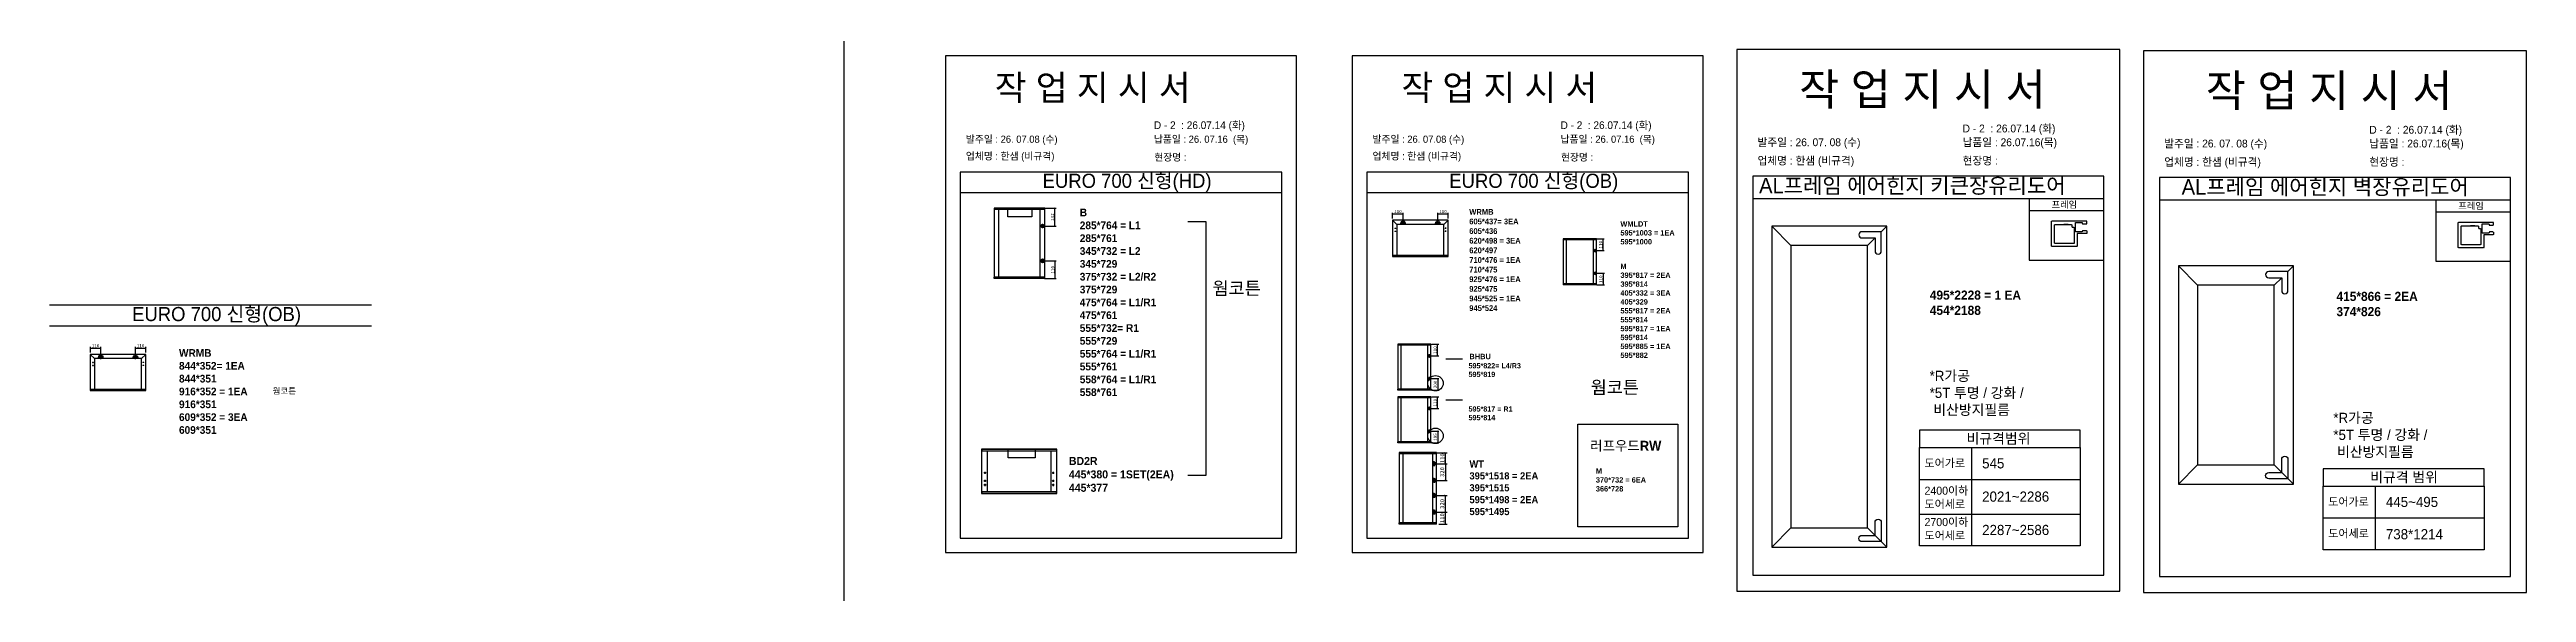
# Model space of a CAD drawing. Header units: millimetres. Extents: x -44117 to 256353, y -2095463 to 65325.
# Drawn here: x 104107 to 123414, y -1101140 to -1096910 of the extents above; entities that cross this region are included whole.
import ezdxf

# ---------------------------------------------------------------- set-up
doc = ezdxf.new("R2010")
doc.units = ezdxf.units.MM
doc.header["$LTSCALE"] = 10
doc.layers.add('Layer1', color=7, linetype='Continuous', lineweight=70)
doc.layers.add('PDF_Geomertry', color=7, linetype='Continuous')
doc.layers.add('PDF_Text', color=7, linetype='Continuous')
doc.styles.add('MtX_Gulim', font='')
doc.styles.add('PDF Arial', font='')
doc.styles.get('MtX_Gulim').set_extended_font_data('Gulim', bold=True)
doc.styles.get('PDF Arial').set_extended_font_data('Arial')
doc.dimstyles.new('ISO-25', dxfattribs={"dimtxt": 2.5, "dimasz": 2.5, "dimexe": 1, "dimexo": 1, "dimtad": 1, "dimtxsty": 'Standard', "dimblk": 'ARCHTICK', "dimcen": 2.5, "dimadec": 0, "dimazin": 0, "dimtfac": 1, "dimtmove": 0, "dimatfit": 3, "dimfxl": 0, "dimarcsym": 0})

msp = doc.modelspace()

# ---------------------------------------------------------------- texts
at = {"linetype": 'Continuous', "style": 'MtX_Gulim'}
for s, height, p in [('프레임', 51.271748, (119713.0235, -1098143.48569)), ('프레임', 51.271748, (122883.0235, -1098153.48569)), ('BHBU', 42.094774, (115173.82165, -1099322.55316))]:
    msp.add_text(s, height=height, dxfattribs=at).set_placement(p)
at = {"attachment_point": 1}
for s, width, gutter_width, heights, insert, char_height in [('{\\fGulim|b0|i0|c129|p50;작 업 지 시 서}', 4666.4485321, 17.63682, [-219.88959], (111474.70805, -1097108.24229), 197.5323919), ('{\\fGulim|b0|i0|c129|p50;작 업 지 시 서}', 4666.4485321, 17.63682, [-219.88959], (114644.70805, -1097108.24229), 197.5323919), ('{\\fGulim|b0|i0|c129|p50;작 업 지 시 서}', 5874.4321472, 22.20239, [-276.81147], (117744.55667, -1097094.78239), 248.6667591), ('{\\fGulim|b0|i0|c129|p50;작 업 지 시 서}', 5874.4321472, 22.20239, [-276.81147], (120914.55667, -1097104.78239), 248.6667591), ('\\pt11;{\\fGulim|b0|i0|c129|p50;발주일 : 26. 07.08 (수)}', 5387.0305146, 20.36026, [56.20102], (111248.96841, -1097580.3123), 55.8685452), ('{\\fGulim|b0|i0|c129|p50;납품일 : 26. 07.16  (목)}', 5387.0305146, 20.36026, [57.15569], (112714.87105, -1097580.3123), 55.8685452), ('\\pt11;{\\fGulim|b0|i0|c129|p50;발주일 : 26. 07.08 (수)}', 5387.0305146, 20.36026, [56.20102], (114418.96841, -1097580.3123), 55.8685452), ('{\\fGulim|b0|i0|c129|p50;납품일 : 26. 07.16  (목)}', 5387.0305146, 20.36026, [57.15569], (115884.87105, -1097580.3123), 55.8685452), ('\\pt11;{\\fGulim|b0|i0|c129|p50;발주일 : 26. 07. 08 (수)}', 5874.4321472, 22.20239, [61.28591], (117420.51817, -1097601.75462), 60.923356), ('{\\fGulim|b0|i0|c129|p50;\\C1;D - 2  : 26.07.14 (화)}', 5874.4321472, 22.20239, [62.32696], (119019.05109, -1097494.35612), 60.923356), ('{\\fGulim|b0|i0|c129|p50;납품일 : 26.07.16(목)}', 5874.4321472, 22.20239, [62.32696], (119019.05109, -1097601.75462), 60.923356), ('\\pt11;{\\fGulim|b0|i0|c129|p50;발주일 : 26. 07. 08 (수)}', 5874.4321472, 22.20239, [61.28591], (120590.51817, -1097611.75462), 60.923356), ('{\\fGulim|b0|i0|c129|p50;\\C1;D - 2  : 26.07.14 (화)}', 5874.4321472, 22.20239, [62.32696], (122189.05109, -1097504.35612), 60.923356), ('{\\fGulim|b0|i0|c129|p50;납품일 : 26.07.16(목)}', 5874.4321472, 22.20239, [62.32696], (122189.05109, -1097611.75462), 60.923356), ('{\\fGulim|b0|i0|c129|p50;업체명 : 한샘 (비규격)}', 5387.0305146, 20.36026, [58.82126], (111248.96841, -1097711.68674), 55.8685452), ('{\\fGulim|b0|i0|c129|p50;현장명 :  }', 5350.1178156, 20.22075, [61.9135], (112718.76908, -1097721.05615), 55.485726), ('{\\fGulim|b0|i0|c129|p50;업체명 : 한샘 (비규격)}', 5387.0305146, 20.36026, [58.82126], (114418.96841, -1097711.68674), 55.8685452), ('{\\fGulim|b0|i0|c129|p50;현장명 :  }', 5350.1178156, 20.22075, [61.9135], (115888.76908, -1097721.05615), 55.485726), ('{\\fGulim|b0|i0|c129|p50;업체명 : 한샘 (비규격)}', 5874.4321472, 22.20239, [64.14322], (117420.51817, -1097745.01541), 60.923356), ('{\\fGulim|b0|i0|c129|p50;현장명 : }', 5874.4321472, 22.20239, [-67.98106], (119019.05109, -1097745.01541), 60.923356), ('{\\fGulim|b0|i0|c129|p50;업체명 : 한샘 (비규격)}', 5874.4321472, 22.20239, [64.14322], (120590.51817, -1097755.01541), 60.923356), ('{\\fGulim|b0|i0|c129|p50;현장명 : }', 5874.4321472, 22.20239, [-67.98106], (122189.05109, -1097755.01541), 60.923356), ('{\\fGulim|b0|i0|c129|p50;EURO 700 신형(HD)}', 2601.342149, 9.83176, [-138.56106], (111847.48273, -1097877.21935), 110.1157193), ('{\\fGulim|b0|i0|c129|p50;EURO 700 신형(OB)}', 2601.342149, 9.83176, [-138.56106], (115017.48273, -1097877.21935), 110.1157193), ('{\\fGulim|b0|i0|c129|p50;AL프레임 에어힌지 키큰장유리도어}', 2836.7034314, 10.72131, [-134.14911], (117432.41449, -1097909.6801), 120.0786444), ('{\\fGulim|b0|i0|c129|p50;AL프레임 에어힌지 벽장유리도어}', 2836.7034314, 10.72131, [-134.14911], (120726.30758, -1097919.6801), 120.0786444), ('{\\f굴림|b1|i0|c129|p50;B\\P285*764 = L1\\P\\C1;285*761\\P\\C0;345*732 = L2\\P\\C1;345*729\\P\\C0;375*732 = L2/R2\\P\\C1;375*729\\P\\C0;475*764 = L1/R1\\P\\C1;475*761\\P\\C0;555*732= R1\\P\\C1;555*729\\P\\C0;555*764 = L1/R1\\P\\C1;555*761\\P\\C0;558*764 = L1/R1\\P\\C1;558*761}', 14956.403488, 192.3526, [-1485.15873], (112137.25981, -1098149.50139), 60), ('{\\f굴림|b1|i0|c129|p50;WRMB\\P605*437= 3EA\\P\\C1;605*436\\P\\C256;620*498 = 3EA\\P\\C1;620*497\\P\\C256;710*476 = 1EA\\P\\C1;710*475\\P\\C256;925*476 = 1EA\\P\\C1;925*475\\P\\C256;945*525 = 1EA\\P\\C1;945*524}', 14674.544536, 188.72764, [-797.44048], (115173.13228, -1098151.90065), 45), ('{\\f굴림|b1|i0|c129|p50;WMLDT\\P595*1003 = 1EA\\P\\C1;595*1000}', 12575.7294449, 161.73502, [1981.23901], (116351.41514, -1098247.81336), 41.5890059), ('{\\f굴림|b1|i0|c129|p50;M\\P395*817 = 2EA\\P\\C1;395*814\\P\\C256;405*332 = 3EA\\P\\C1;405*329\\P\\C256;555*817 = 2EA\\P\\C1;555*814\\P\\C256;595*817 = 1EA\\P\\C1;595*814\\P\\C256;595*885 = 1EA\\P\\C1;595*882}', 12575.7294449, 161.73502, [1981.23901], (116351.41514, -1098577.81336), 41.5890059), ('{\\f굴림|b1|i0|c129|p50;웜코튼}', 14325.1668253, 184.23434, [-107.93651], (113171.82198, -1098719.96059), 100), ('{\\f굴림|b1|i0|c129|p50;495*2228 = 1 EA\\P\\C1;454*2188}', 21510.0890558, 276.6388, [-191.85936], (118762.83146, -1098787.47878), 71.1356923), ('{\\fGulim|b0|i0|c129|p50;EURO 700 신형(OB)}', 2601.342149, 9.83176, [-138.56106], (104750, -1098915.74187), 110.1157193), ('{\\f굴림|b1|i0|c129|p50;415*866 = 2EA\\P\\C1;374*826}', 21510.0890558, 276.6388, [-191.85936], (121932.83146, -1098797.47878), 71.1356923), ('{\\f굴림|b1|i0|c129|p50;WRMB\\P844*352= 1EA\\P\\C1;844*351\\P\\C256;916*352 = 1EA\\P\\C1;916*351\\P\\C256;609*352 = 3EA\\P\\C1;609*351}', 14674.544536, 188.72764, [-662.61905], (105115.81458, -1099244.00587), 60), ('{\\f굴림|b1|i0|c129|p50;595*822= L4/R3\\P\\C1;595*819\\P\\C256;\\P\\P\\P595*817 = R1\\P\\C1;595*814}', 12227.03771, 157.25054, [510.01558], (115167.4604, -1099353.2573), 40.4358527), ('{\\f굴림|b1|i0|c129|p50;웜코튼}', 14325.1668253, 184.23434, [-51.13443], (105845.18622, -1099545.39024), 47.3745439), ('{\\f굴림|b1|i0|c129|p50;\\C5;웜코튼}', 14325.1668253, 184.23434, [-107.93651], (116120, -1099492.06349), 100), ('{\\fGulim|b0|i0|c129|p50;*R가공\\P*5T 투명 / 강화 /\\P 비산방지필름}', 1875.2995193, 7.08769, [-364.28377], (118761.55958, -1099412.44613), 79.3820819), ('{\\fGulim|b0|i0|c129|p50;*R가공\\P*5T 투명 / 강화 /\\P 비산방지필름}', 1875.2995193, 7.08769, [-364.28377], (121908.62809, -1099739.92218), 79.3820819), ('{\\fGulim|b0|i0|c129|p50;비규격범위}', 1875.2995193, 7.08769, [-88.47244], (119049.47446, -1099900.68914), 79.3820819), ('{\\f굴림|b1|i0|c129|p50;BD2R\\P445*380 = 1SET(2EA)\\P\\C1;445*377}', 18932.6295275, 243.49039, [-280.26241], (112052.52342, -1100084.29128), 62.6118146), ('{\\f굴림|b1|i0|c129|p50;WT\\P395*1518 = 2EA\\P\\C1;395*1515\\P\\C256;595*1498 = 2EA\\P\\C1;595*1495}', 16827.0859125, 216.41123, [-428.84757], (115174.82913, -1100110.90565), 55.648603), ('{\\f굴림|b1|i0|c129|p50;러프우드RW}', 11032.4421697, 141.88698, [-85.57156], (116115.85246, -1099958.48486), 77.0144062), ('{\\fGulim|b0|i0|c129|p50;도어가로}', 1485.9640615, 5.61619, [-70.02071], (118722.12853, -1100100.96707), 62.9013764), ('{\\fGulim|b0|i0|c129|p50;545}', 1875.2995193, 7.08769, [-81.49612], (119171.06875, -1100094.15419), 79.3820819), ('{\\f굴림|b1|i0|c129|p50;M\\P370*732 = 6EA\\P\\C1;366*728', 12575.7294449, 161.73502, [1981.23901], (116160, -1100173.11543), 41.5890059), ('{\\fGulim|b0|i0|c129|p50;2400이하\\P도어세로}', 1485.9640615, 5.61619, [-177.70407], (118722.12853, -1100315.57193), 62.9013764), ('{\\fGulim|b0|i0|c129|p50;비규격 범위}', 1875.2995193, 7.08769, [-88.47244], (122196.54298, -1100201.54753), 79.3820819), ('{\\fGulim|b0|i0|c129|p50;2021~2286}', 1875.2995193, 7.08769, [-81.60182], (119171.06875, -1100353.55535), 79.3820819), ('{\\fGulim|b0|i0|c129|p50;도어가로}', 1485.9640615, 5.61619, [-70.02071], (121869.19705, -1100401.82546), 62.9013764), ('{\\fGulim|b0|i0|c129|p50;445~495}', 1875.2995193, 7.08769, [-81.49612], (122318.13727, -1100395.01258), 79.3820819), ('{\\fGulim|b0|i0|c129|p50;2700이하\\P도어세로}', 1485.9640615, 5.61619, [-177.70407], (118722.12853, -1100559.97041), 62.9013764), ('{\\fGulim|b0|i0|c129|p50;2287~2586}', 1875.2995193, 7.08769, [-81.49612], (119171.06875, -1100613.44047), 79.3820819), ('{\\fGulim|b0|i0|c129|p50;도어세로}', 1485.9640615, 5.61619, [-70.02071], (121869.19705, -1100648.64373), 62.9013764), ('{\\fGulim|b0|i0|c129|p50;738*1214}', 1875.2995193, 7.08769, [-81.60182], (122318.13727, -1100646.67043), 79.3820819)]:
    msp.add_mtext_dynamic_manual_height_columns(s, width=width, gutter_width=gutter_width, heights=heights, dxfattribs=dict(at, insert=insert, char_height=char_height))
at = {"color": 1, "char_height": 59.7264419, "attachment_point": 1}
for insert in [(112715.18551, -1097469.25344), (115885.18551, -1097469.25344)]:
    msp.add_mtext_dynamic_manual_height_columns('{\\fGulim|b0|i0|c129|p50;D - 2  : 26.07.14 (화)}', width=5759.0217184, gutter_width=21.7662, heights=[61.10247], dxfattribs=dict(at, insert=insert))
at = {"layer": 'PDF_Text', "char_height": 5.30496, "attachment_point": 7, "rotation": 180, "style": 'PDF Arial'}
for insert in [(119712.83622, -1098443.70706), (119916.26854, -1098443.70706), (122882.83622, -1098453.70706), (123086.26854, -1098453.70706)]:
    msp.add_mtext('X', dxfattribs=dict(at, insert=insert))

# ---------------------------------------------------------------- blocks, each defined once
blk = doc.blocks.new('_ArchTick')
at = {"color": 0, "linetype": 'ByBlock', "const_width": 0.15}
blk.add_lwpolyline([(-0.5, -0.5), (0.5, 0.5)], dxfattribs=at)
blk = doc.blocks.new('*D7511')
at = {"color": 0, "lineweight": -2}
for p, q in [((111862, -1098145), (111953, -1098145)), ((111943, -1098285), (111943, -1098145)), ((111862, -1098285), (111953, -1098285))]:
    blk.add_line(p, q, dxfattribs=at)
at = {"layer": 'Defpoints', "color": 0}
for p in [(111847, -1098145), (111943, -1098145), (111847, -1098285)]:
    blk.add_point(p, dxfattribs=at)
at = {"color": 0, "lineweight": -2, "xscale": 10, "yscale": 10, "zscale": 10}
for p, rotation in [((111943, -1098145), 90), ((111943, -1098285), 270)]:
    blk.add_blockref('_ArchTick', p, dxfattribs=dict(at, rotation=rotation))
at = {"color": 0, "insert": (111924, -1098215), "char_height": 25, "attachment_point": 5, "rotation": 90}
blk.add_mtext('142', dxfattribs=at)
blk = doc.blocks.new('*D7512')
at = {"color": 0, "lineweight": -2}
for p, q in [((111862, -1098556), (111954, -1098556)), ((111944, -1098556), (111944, -1098695)), ((111862, -1098695), (111954, -1098695))]:
    blk.add_line(p, q, dxfattribs=at)
at = {"layer": 'Defpoints', "color": 0}
for p in [(111847, -1098556), (111847, -1098695), (111944, -1098695)]:
    blk.add_point(p, dxfattribs=at)
at = {"color": 0, "lineweight": -2, "xscale": 10, "yscale": 10, "zscale": 10}
for p, rotation in [((111944, -1098556), 90), ((111944, -1098695), 270)]:
    blk.add_blockref('_ArchTick', p, dxfattribs=dict(at, rotation=rotation))
at = {"color": 0, "insert": (111926, -1098626), "char_height": 25, "attachment_point": 5, "rotation": 90}
blk.add_mtext('110', dxfattribs=at)
blk = doc.blocks.new('*D7513')
at = {"color": 0, "lineweight": -2}
for p, q in [((104425, -1099270), (104425, -1099226)), ((104425, -1099236), (104506, -1099236)), ((104506, -1099286), (104506, -1099226))]:
    blk.add_line(p, q, dxfattribs=at)
at = {"layer": 'Defpoints', "color": 0}
for p in [(104425, -1099285), (104506, -1099236), (104506, -1099301)]:
    blk.add_point(p, dxfattribs=at)
at = {"color": 0, "lineweight": -2, "xscale": 10, "yscale": 10, "zscale": 10, "rotation": 180}
blk.add_blockref('_ArchTick', (104425, -1099236), dxfattribs=at)
at = {"color": 0, "lineweight": -2, "xscale": 10, "yscale": 10, "zscale": 10}
blk.add_blockref('_ArchTick', (104506, -1099236), dxfattribs=at)
at = {"color": 0, "insert": (104465, -1099217), "char_height": 25, "attachment_point": 5}
blk.add_mtext('110', dxfattribs=at)
blk = doc.blocks.new('*D7514')
at = {"color": 0, "lineweight": -2}
for p, q in [((104776, -1099286), (104776, -1099226)), ((104776, -1099236), (104857, -1099236)), ((104857, -1099270), (104857, -1099226))]:
    blk.add_line(p, q, dxfattribs=at)
at = {"layer": 'Defpoints', "color": 0}
for p in [(104776, -1099301), (104857, -1099236), (104857, -1099285)]:
    blk.add_point(p, dxfattribs=at)
at = {"color": 0, "lineweight": -2, "xscale": 10, "yscale": 10, "zscale": 10, "rotation": 180}
blk.add_blockref('_ArchTick', (104776, -1099236), dxfattribs=at)
at = {"color": 0, "lineweight": -2, "xscale": 10, "yscale": 10, "zscale": 10}
blk.add_blockref('_ArchTick', (104857, -1099236), dxfattribs=at)
at = {"color": 0, "insert": (104816, -1099217), "char_height": 25, "attachment_point": 5}
blk.add_mtext('110', dxfattribs=at)
blk = doc.blocks.new('*D7515')
at = {"color": 0, "lineweight": -2}
for p, q in [((114923, -1100051), (115001, -1100051)), ((114923, -1100137), (115001, -1100137)), ((114988, -1100137), (114988, -1100051))]:
    blk.add_line(p, q, dxfattribs=at)
at = {"layer": 'Defpoints', "color": 0}
for p in [(114903, -1100051), (114903, -1100137), (114988, -1100051)]:
    blk.add_point(p, dxfattribs=at)
at = {"color": 0, "lineweight": -2, "xscale": 13, "yscale": 13, "zscale": 13}
for p, rotation in [((114988, -1100051), 90), ((114988, -1100137), 270)]:
    blk.add_blockref('_ArchTick', p, dxfattribs=dict(at, rotation=rotation))
at = {"color": 0, "insert": (114964, -1100094), "char_height": 32.5, "attachment_point": 5, "rotation": 90}
blk.add_mtext('110', dxfattribs=at)
blk = doc.blocks.new('*D7516')
at = {"color": 0, "lineweight": -2}
for p, q in [((114923, -1100514), (115000, -1100514)), ((114987, -1100608), (114987, -1100514)), ((114937, -1100608), (115000, -1100608))]:
    blk.add_line(p, q, dxfattribs=at)
at = {"layer": 'Defpoints', "color": 0}
for p in [(114903, -1100514), (114987, -1100514), (114918, -1100608)]:
    blk.add_point(p, dxfattribs=at)
at = {"color": 0, "lineweight": -2, "xscale": 13, "yscale": 13, "zscale": 13}
for p, rotation in [((114987, -1100514), 90), ((114987, -1100608), 270)]:
    blk.add_blockref('_ArchTick', p, dxfattribs=dict(at, rotation=rotation))
at = {"color": 0, "insert": (114962, -1100561), "char_height": 32.5, "attachment_point": 5, "rotation": 90}
blk.add_mtext('110', dxfattribs=at)
blk = doc.blocks.new('*D7517')
at = {"color": 0, "lineweight": -2}
for p, q in [((114923, -1100385), (115000, -1100385)), ((114923, -1100514), (115000, -1100514)), ((114987, -1100514), (114987, -1100385))]:
    blk.add_line(p, q, dxfattribs=at)
at = {"layer": 'Defpoints', "color": 0}
for p in [(114903, -1100385), (114903, -1100514), (114987, -1100385)]:
    blk.add_point(p, dxfattribs=at)
at = {"color": 0, "lineweight": -2, "xscale": 13, "yscale": 13, "zscale": 13}
for p, rotation in [((114987, -1100385), 90), ((114987, -1100514), 270)]:
    blk.add_blockref('_ArchTick', p, dxfattribs=dict(at, rotation=rotation))
at = {"color": 0, "insert": (114962, -1100450), "char_height": 32.5, "attachment_point": 5, "rotation": 90}
blk.add_mtext('320', dxfattribs=at)
blk = doc.blocks.new('*D7518')
at = {"color": 0, "lineweight": -2}
for p, q in [((114923, -1100137), (115000, -1100137)), ((114987, -1100137), (114987, -1100267)), ((114923, -1100267), (115000, -1100267))]:
    blk.add_line(p, q, dxfattribs=at)
at = {"layer": 'Defpoints', "color": 0}
for p in [(114903, -1100137), (114903, -1100267), (114987, -1100267)]:
    blk.add_point(p, dxfattribs=at)
at = {"color": 0, "lineweight": -2, "xscale": 13, "yscale": 13, "zscale": 13}
for p, rotation in [((114987, -1100137), 90), ((114987, -1100267), 270)]:
    blk.add_blockref('_ArchTick', p, dxfattribs=dict(at, rotation=rotation))
at = {"color": 0, "insert": (114962, -1100202), "char_height": 32.5, "attachment_point": 5, "rotation": 90}
blk.add_mtext('320', dxfattribs=at)
blk = doc.blocks.new('*D7519')
at = {"color": 0, "lineweight": -2}
for p, q in [((114576, -1098225), (114576, -1098181)), ((114576, -1098191), (114657, -1098191)), ((114657, -1098241), (114657, -1098181))]:
    blk.add_line(p, q, dxfattribs=at)
at = {"layer": 'Defpoints', "color": 0}
for p in [(114657, -1098191), (114576, -1098240), (114657, -1098256)]:
    blk.add_point(p, dxfattribs=at)
at = {"color": 0, "lineweight": -2, "xscale": 10, "yscale": 10, "zscale": 10, "rotation": 180}
blk.add_blockref('_ArchTick', (114576, -1098191), dxfattribs=at)
at = {"color": 0, "lineweight": -2, "xscale": 10, "yscale": 10, "zscale": 10}
blk.add_blockref('_ArchTick', (114657, -1098191), dxfattribs=at)
at = {"color": 0, "insert": (114617, -1098172), "char_height": 25, "attachment_point": 5}
blk.add_mtext('110', dxfattribs=at)
blk = doc.blocks.new('*D7520')
at = {"color": 0, "lineweight": -2}
for p, q in [((114928, -1098241), (114928, -1098181)), ((114928, -1098191), (115008, -1098191)), ((115008, -1098225), (115008, -1098181))]:
    blk.add_line(p, q, dxfattribs=at)
at = {"layer": 'Defpoints', "color": 0}
for p in [(115008, -1098191), (114928, -1098256), (115008, -1098240)]:
    blk.add_point(p, dxfattribs=at)
at = {"color": 0, "lineweight": -2, "xscale": 10, "yscale": 10, "zscale": 10, "rotation": 180}
blk.add_blockref('_ArchTick', (114928, -1098191), dxfattribs=at)
at = {"color": 0, "lineweight": -2, "xscale": 10, "yscale": 10, "zscale": 10}
blk.add_blockref('_ArchTick', (115008, -1098191), dxfattribs=at)
at = {"color": 0, "insert": (114968, -1098172), "char_height": 25, "attachment_point": 5}
blk.add_mtext('110', dxfattribs=at)
blk = doc.blocks.new('*D7521')
at = {"color": 0, "lineweight": -2}
for p, q in [((116168, -1098385), (116226, -1098385)), ((116216, -1098476), (116216, -1098385)), ((116168, -1098476), (116226, -1098476))]:
    blk.add_line(p, q, dxfattribs=at)
at = {"layer": 'Defpoints', "color": 0}
for p in [(116153, -1098385), (116216, -1098385), (116153, -1098476)]:
    blk.add_point(p, dxfattribs=at)
at = {"color": 0, "lineweight": -2, "xscale": 10, "yscale": 10, "zscale": 10}
for p, rotation in [((116216, -1098385), 90), ((116216, -1098476), 270)]:
    blk.add_blockref('_ArchTick', p, dxfattribs=dict(at, rotation=rotation))
at = {"color": 0, "insert": (116197, -1098431), "char_height": 25, "attachment_point": 5, "rotation": 90}
blk.add_mtext('110', dxfattribs=at)
blk = doc.blocks.new('*D7522')
at = {"color": 0, "lineweight": -2}
for p, q in [((116168, -1098653), (116227, -1098653)), ((116168, -1098744), (116227, -1098744)), ((116217, -1098653), (116217, -1098744))]:
    blk.add_line(p, q, dxfattribs=at)
at = {"layer": 'Defpoints', "color": 0}
for p in [(116153, -1098653), (116153, -1098744), (116217, -1098744)]:
    blk.add_point(p, dxfattribs=at)
at = {"color": 0, "lineweight": -2, "xscale": 10, "yscale": 10, "zscale": 10}
for p, rotation in [((116217, -1098653), 90), ((116217, -1098744), 270)]:
    blk.add_blockref('_ArchTick', p, dxfattribs=dict(at, rotation=rotation))
at = {"color": 0, "insert": (116198, -1098699), "char_height": 25, "attachment_point": 5, "rotation": 90}
blk.add_mtext('110', dxfattribs=at)
blk = doc.blocks.new('*D7523')
at = {"color": 0, "lineweight": -2}
for p, q in [((114878, -1099205), (114936, -1099205)), ((114878, -1099296), (114936, -1099296)), ((114926, -1099296), (114926, -1099205))]:
    blk.add_line(p, q, dxfattribs=at)
at = {"layer": 'Defpoints', "color": 0}
for p in [(114863, -1099205), (114863, -1099296), (114926, -1099205)]:
    blk.add_point(p, dxfattribs=at)
at = {"color": 0, "lineweight": -2, "xscale": 10, "yscale": 10, "zscale": 10}
for p, rotation in [((114926, -1099205), 90), ((114926, -1099296), 270)]:
    blk.add_blockref('_ArchTick', p, dxfattribs=dict(at, rotation=rotation))
at = {"color": 0, "insert": (114907, -1099251), "char_height": 25, "attachment_point": 5, "rotation": 90}
blk.add_mtext('110', dxfattribs=at)
blk = doc.blocks.new('*D7524')
at = {"color": 0, "lineweight": -2}
for p, q in [((114878, -1099473), (114937, -1099473)), ((114927, -1099473), (114927, -1099564)), ((114878, -1099564), (114937, -1099564))]:
    blk.add_line(p, q, dxfattribs=at)
at = {"layer": 'Defpoints', "color": 0}
for p in [(114863, -1099473), (114863, -1099564), (114927, -1099564)]:
    blk.add_point(p, dxfattribs=at)
at = {"color": 0, "lineweight": -2, "xscale": 10, "yscale": 10, "zscale": 10}
for p, rotation in [((114927, -1099473), 90), ((114927, -1099564), 270)]:
    blk.add_blockref('_ArchTick', p, dxfattribs=dict(at, rotation=rotation))
at = {"color": 0, "insert": (114908, -1099519), "char_height": 25, "attachment_point": 5, "rotation": 90}
blk.add_mtext('200', dxfattribs=at)
blk = doc.blocks.new('*D7525')
at = {"color": 0, "lineweight": -2}
for p, q in [((114878, -1099615), (114936, -1099615)), ((114878, -1099706), (114936, -1099706)), ((114926, -1099706), (114926, -1099615))]:
    blk.add_line(p, q, dxfattribs=at)
at = {"layer": 'Defpoints', "color": 0}
for p in [(114863, -1099615), (114863, -1099706), (114926, -1099615)]:
    blk.add_point(p, dxfattribs=at)
at = {"color": 0, "lineweight": -2, "xscale": 10, "yscale": 10, "zscale": 10}
for p, rotation in [((114926, -1099615), 90), ((114926, -1099706), 270)]:
    blk.add_blockref('_ArchTick', p, dxfattribs=dict(at, rotation=rotation))
at = {"color": 0, "insert": (114907, -1099661), "char_height": 25, "attachment_point": 5, "rotation": 90}
blk.add_mtext('110', dxfattribs=at)
blk = doc.blocks.new('*D7526')
at = {"color": 0, "lineweight": -2}
for p, q in [((114878, -1099883), (114937, -1099883)), ((114927, -1099883), (114927, -1099974)), ((114878, -1099974), (114937, -1099974))]:
    blk.add_line(p, q, dxfattribs=at)
at = {"layer": 'Defpoints', "color": 0}
for p in [(114863, -1099883), (114863, -1099974), (114927, -1099974)]:
    blk.add_point(p, dxfattribs=at)
at = {"color": 0, "lineweight": -2, "xscale": 10, "yscale": 10, "zscale": 10}
for p, rotation in [((114927, -1099883), 90), ((114927, -1099974), 270)]:
    blk.add_blockref('_ArchTick', p, dxfattribs=dict(at, rotation=rotation))
at = {"color": 0, "insert": (114908, -1099929), "char_height": 25, "attachment_point": 5, "rotation": 90}
blk.add_mtext('195', dxfattribs=at)

# ---------------------------------------------------------------- dimensions: what is measured, and where the dimension line sits
for base, p1, p2, text, override, picture, middle in [((111942.7906, -1098145.44985), (111847.12071, -1098284.97588), (111847.12071, -1098145.44985), '142', {"dimscale": 10, "dimasz": 1, "dimexo": 1.5, "dimtxsty": 'Standard'}, '*D7511', (111924.0406, -1098215.21286)), ((116215.5576, -1098385.462), (116153.13713, -1098476.49669), (116153.13713, -1098385.462), '110', {"dimscale": 10, "dimasz": 1, "dimexo": 1.5, "dimtxsty": 'Standard'}, '*D7521', (116196.8076, -1098430.97934)), ((111944.32077, -1098694.90921), (111847.12071, -1098556.25632), (111847.12071, -1098694.90921), '110', {"dimscale": 10, "dimasz": 1, "dimexo": 1.5, "dimtxsty": 'Standard'}, '*D7512', (111925.57077, -1098625.58276)), ((116216.55596, -1098743.96046), (116153.13713, -1098653.49545), (116153.13713, -1098743.96046), '110', {"dimscale": 10, "dimasz": 1, "dimexo": 1.5, "dimtxsty": 'Standard'}, '*D7522', (116197.80596, -1098698.72796)), ((114925.5576, -1099205.462), (114863.13713, -1099296.49669), (114863.13713, -1099205.462), '110', {"dimscale": 10, "dimasz": 1, "dimexo": 1.5, "dimtxsty": 'Standard'}, '*D7523', (114906.8076, -1099250.97934)), ((114926.55596, -1099563.96046), (114863.13713, -1099473.49545), (114863.13713, -1099563.96046), '200', {"dimscale": 10, "dimasz": 1, "dimexo": 1.5, "dimtxsty": 'Standard'}, '*D7524', (114907.80596, -1099518.72796)), ((114925.5576, -1099615.462), (114863.13713, -1099706.49669), (114863.13713, -1099615.462), '110', {"dimscale": 10, "dimasz": 1, "dimexo": 1.5, "dimtxsty": 'Standard'}, '*D7525', (114906.8076, -1099660.97934)), ((114926.55596, -1099973.96046), (114863.13713, -1099883.49545), (114863.13713, -1099973.96046), '195', {"dimscale": 10, "dimasz": 1, "dimexo": 1.5, "dimtxsty": 'Standard'}, '*D7526', (114907.80596, -1099928.72796)), ((114986.50874, -1100266.99789), (114903.38635, -1100137.46508), (114903.38635, -1100266.99789), '320', {"dimscale": 13, "dimasz": 1, "dimexo": 1.5, "dimtxsty": 'Standard'}, '*D7518', (114962.13374, -1100202.23148)), ((114986.50874, -1100384.74911), (114903.38635, -1100514.2819), (114903.38635, -1100384.74911), '320', {"dimscale": 13, "dimasz": 1, "dimexo": 1.5, "dimtxsty": 'Standard'}, '*D7517', (114962.13374, -1100449.51551)), ((114986.50874, -1100514.2819), (114917.71927, -1100607.96654), (114903.38635, -1100514.2819), '110', {"dimscale": 13, "dimasz": 1, "dimexo": 1.5}, '*D7516', (114962.13374, -1100561.12422))]:
    dim = msp.add_linear_dim(base=base, p1=p1, p2=p2, angle=90, text=text, dimstyle='ISO-25', override=override)
    dim.commit()
    dim.dimension.update_dxf_attribs({"geometry": picture, "text_midpoint": middle})
for base, p1, p2, picture, middle in [((114657.15756, -1098190.60759), (114576.22735, -1098240.25496), (114657.15756, -1098256.21825), '*D7519', (114616.69245, -1098171.85759)), ((115008.46094, -1098190.60759), (114927.53073, -1098256.21825), (115008.46094, -1098240.25496), '*D7520', (114967.99584, -1098171.85759)), ((104505.63171, -1099235.69956), (104424.70149, -1099285.34692), (104505.63171, -1099301.31022), '*D7513', (104465.1666, -1099216.94956)), ((104856.93508, -1099235.69956), (104776.00488, -1099301.31022), (104856.93508, -1099285.34692), '*D7514', (104816.46998, -1099216.94956))]:
    dim = msp.add_linear_dim(base=base, p1=p1, p2=p2, text='110', dimstyle='ISO-25', override={"dimscale": 10, "dimasz": 1, "dimexo": 1.5, "dimtxsty": 'Standard'})
    dim.commit()
    dim.dimension.update_dxf_attribs({"geometry": picture, "text_midpoint": middle})
dim = msp.add_linear_dim(base=(114988.27299, -1100050.63568), p1=(114903.38635, -1100137.46508), p2=(114903.38635, -1100050.63568), angle=90, text='110', dimstyle='ISO-25', override={"dimscale": 13, "dimasz": 1, "dimexo": 1.5})
dim.commit()
dim.dimension.update_dxf_attribs({"geometry": '*D7515', "text_midpoint": (114988.27299, -1100094.05038), "dimtype": 160})

# ---------------------------------------------------------------- linework, layer by layer
for p, q in [((113712.4011, -1097864.19421), (111204.01744, -1097864.19421)), ((116882.4011, -1097864.19421), (114374.01744, -1097864.19421)), ((120119.66773, -1097895.8574), (117384.33338, -1097895.8574)), ((123289.66773, -1097905.8574), (120554.33338, -1097905.8574)), ((113712.4011, -1098027.07627), (111204.01744, -1098027.07627)), ((111468.60154, -1098145.84458), (111468.60154, -1098694.51447)), ((111864.19285, -1098146.55509), (111468.60154, -1098146.55509)), ((111864.19285, -1098157.29165), (111468.60154, -1098157.29165)), ((111863.79812, -1098145.44985), (111468.99627, -1098145.44985)), ((111503.73221, -1098156.50219), (111503.73221, -1098683.06741)), ((111828.66746, -1098683.06741), (111828.66746, -1098157.29165)), ((111862.21922, -1098157.29165), (111862.21922, -1098145.44985)), ((111864.19285, -1098694.51447), (111864.19285, -1098145.84458)), ((116882.4011, -1098027.07627), (114374.01744, -1098027.07627)), ((120119.66773, -1098073.47651), (117384.33338, -1098073.47651)), ((120119.66773, -1098165.85514), (119537.54766, -1098165.85514)), ((123289.66773, -1098083.47651), (120554.33338, -1098083.47651)), ((123289.66773, -1098175.85514), (122707.54766, -1098175.85514)), ((114575.85611, -1098240.25496), (114575.85611, -1098521.65448)), ((114608.89642, -1098273.29527), (114575.96484, -1098239.99245)), ((115008.46094, -1098239.88372), (114576.22735, -1098239.88372)), ((114592.56189, -1098302.25195), (114599.98668, -1098302.25195)), ((114592.56189, -1098326.01128), (114599.98668, -1098326.01128)), ((114596.27428, -1098298.53955), (114596.27428, -1098305.96434)), ((114596.27428, -1098322.29888), (114596.27428, -1098329.72367)), ((114608.89642, -1098273.29527), (114608.89642, -1098511.63101)), ((114975.79187, -1098273.29527), (114608.89642, -1098273.29527)), ((114677.40693, -1098256.21825), (114636.9082, -1098256.21825)), ((114643.4217, -1098263.64304), (114637.48187, -1098263.64304)), ((114640.45178, -1098260.67313), (114640.45178, -1098266.61296)), ((114657.15756, -1098276.46762), (114657.15756, -1098235.96889)), ((114676.83325, -1098263.64304), (114670.89342, -1098263.64304)), ((114673.86334, -1098260.67313), (114673.86334, -1098266.61296)), ((114907.28137, -1098256.21825), (114947.7801, -1098256.21825)), ((114913.79488, -1098263.64304), (114907.85505, -1098263.64304)), ((114910.82497, -1098260.67313), (114910.82497, -1098266.61296)), ((114927.53074, -1098276.46762), (114927.53074, -1098235.96889)), ((114947.20643, -1098263.64304), (114941.2666, -1098263.64304)), ((114944.23652, -1098260.67313), (114944.23652, -1098266.61296)), ((114975.79187, -1098273.29527), (115008.72345, -1098239.99245)), ((114975.79187, -1098510.88854), (114975.79187, -1098273.29527)), ((114992.12641, -1098302.25195), (114984.70162, -1098302.25195)), ((114992.12641, -1098326.01128), (114984.70162, -1098326.01128)), ((114988.41402, -1098298.53955), (114988.41402, -1098305.96434)), ((114988.41402, -1098322.29888), (114988.41402, -1098329.72367)), ((115008.83218, -1098521.65448), (115008.83218, -1098240.25496)), ((115906.16975, -1098385.71954), (115906.16975, -1098743.70291)), ((116164.27596, -1098386.18311), (115906.16975, -1098386.18311)), ((116164.27596, -1098393.18826), (115906.16975, -1098393.18826)), ((116164.01842, -1098385.462), (115906.42729, -1098385.462)), ((115929.09098, -1098392.67317), (115929.09098, -1098736.2342)), ((116141.09718, -1098736.2342), (116141.09718, -1098393.18826)), ((116162.98825, -1098393.18826), (116162.98825, -1098385.462)), ((116164.27596, -1098743.70291), (116164.27596, -1098385.71954)), ((117680.9165, -1098436.27824), (117530.9165, -1098286.27824)), ((118277.43761, -1098436.27824), (118336.16859, -1098377.54726)), ((118384.88942, -1098328.82643), (118427.43761, -1098286.27824)), ((114575.85611, -1098510.88854), (115008.83218, -1098510.88854)), ((114575.85611, -1098520.98625), (115008.46094, -1098520.98625)), ((114576.22735, -1098522.02572), (115008.46094, -1098522.02572)), ((114577.7123, -1098510.88854), (114577.7123, -1098522.02572)), ((115006.97598, -1098522.02572), (115006.97598, -1098510.88854)), ((111864.19285, -1098683.06741), (111468.60154, -1098683.06741)), ((111864.19285, -1098693.80397), (111468.60154, -1098693.80397)), ((111863.79812, -1098694.90921), (111468.99627, -1098694.90921)), ((111470.57518, -1098694.90921), (111470.57518, -1098683.06741)), ((111862.21922, -1098683.06741), (111862.21922, -1098694.90921)), ((116164.27596, -1098736.2342), (115906.16975, -1098736.2342)), ((116164.27596, -1098743.23934), (115906.16975, -1098743.23934)), ((116164.01842, -1098743.96046), (115906.42729, -1098743.96046)), ((115907.45746, -1098743.96046), (115907.45746, -1098736.2342)), ((116162.98825, -1098736.2342), (116162.98825, -1098743.96046)), ((120850.9165, -1098746.27824), (120700.9165, -1098596.27824)), ((121447.43761, -1098746.27824), (121506.16859, -1098687.54726)), ((121554.88942, -1098638.82643), (121597.43761, -1098596.27824)), ((106614.91837, -1098902.71673), (104106.5347, -1098902.71673)), ((106614.91837, -1099065.59878), (104106.5347, -1099065.59878)), ((104424.33025, -1099285.34692), (104424.33025, -1099566.74645)), ((104457.37056, -1099318.38724), (104424.43898, -1099285.08442)), ((104856.93508, -1099284.97568), (104424.70149, -1099284.97568)), ((104441.03603, -1099347.34392), (104448.46082, -1099347.34392)), ((104444.74843, -1099343.63152), (104444.74843, -1099351.05631)), ((104457.37056, -1099318.38724), (104457.37056, -1099556.72298)), ((104824.26601, -1099318.38724), (104457.37056, -1099318.38724)), ((104525.88107, -1099301.31022), (104485.38234, -1099301.31022)), ((104491.89584, -1099308.73501), (104485.95601, -1099308.73501)), ((104488.92593, -1099305.76509), (104488.92593, -1099311.70493)), ((104505.6317, -1099321.55959), (104505.6317, -1099281.06085)), ((104525.30739, -1099308.73501), (104519.36756, -1099308.73501)), ((104522.33748, -1099305.76509), (104522.33748, -1099311.70493)), ((104755.75551, -1099301.31022), (104796.25424, -1099301.31022)), ((104762.26902, -1099308.73501), (104756.32919, -1099308.73501)), ((104759.29911, -1099305.76509), (104759.29911, -1099311.70493)), ((104776.00488, -1099321.55959), (104776.00488, -1099281.06085)), ((104795.68058, -1099308.73501), (104789.74074, -1099308.73501)), ((104792.71066, -1099305.76509), (104792.71066, -1099311.70493)), ((104824.26601, -1099318.38724), (104857.19759, -1099285.08442)), ((104824.26601, -1099555.9805), (104824.26601, -1099318.38724)), ((104840.60055, -1099347.34392), (104833.17576, -1099347.34392)), ((104836.88816, -1099343.63152), (104836.88816, -1099351.05631)), ((104857.30632, -1099566.74645), (104857.30632, -1099285.34692)), ((114616.16975, -1099205.71954), (114616.16975, -1099563.70291)), ((114874.27596, -1099206.18311), (114616.16975, -1099206.18311)), ((114874.27596, -1099213.18826), (114616.16975, -1099213.18826)), ((114874.01842, -1099205.462), (114616.42729, -1099205.462)), ((114639.09098, -1099212.67317), (114639.09098, -1099556.2342)), ((114851.09718, -1099556.2342), (114851.09718, -1099213.18826)), ((114872.98825, -1099213.18826), (114872.98825, -1099205.462)), ((114874.27596, -1099563.70291), (114874.27596, -1099205.71954)), ((104424.33025, -1099555.9805), (104857.30632, -1099555.9805)), ((104426.18645, -1099555.9805), (104426.18645, -1099567.11769)), ((104441.03603, -1099371.10324), (104448.46082, -1099371.10324)), ((104444.74843, -1099367.39085), (104444.74843, -1099374.81564)), ((104840.60055, -1099371.10324), (104833.17576, -1099371.10324)), ((104836.88816, -1099367.39085), (104836.88816, -1099374.81564)), ((104855.45012, -1099567.11769), (104855.45012, -1099555.9805)), ((114874.27596, -1099556.2342), (114616.16975, -1099556.2342)), ((114617.45746, -1099563.96046), (114617.45746, -1099556.2342)), ((114872.98825, -1099556.2342), (114872.98825, -1099563.96046)), ((104424.33025, -1099566.07822), (104856.93508, -1099566.07822)), ((104424.70149, -1099567.11769), (104856.93508, -1099567.11769)), ((114874.27596, -1099563.23934), (114616.16975, -1099563.23934)), ((114616.16975, -1099615.71954), (114616.16975, -1099973.70291)), ((114874.27596, -1099616.18311), (114616.16975, -1099616.18311)), ((114874.27596, -1099623.18826), (114616.16975, -1099623.18826)), ((114874.01842, -1099563.96046), (114616.42729, -1099563.96046)), ((114874.01842, -1099615.462), (114616.42729, -1099615.462)), ((114639.09098, -1099622.67317), (114639.09098, -1099966.2342)), ((114851.09718, -1099966.2342), (114851.09718, -1099623.18826)), ((114872.98825, -1099623.18826), (114872.98825, -1099615.462)), ((114874.27596, -1099973.70291), (114874.27596, -1099615.71954)), ((119936.17703, -1100011.16977), (119936.17703, -1099876.81109)), ((111370, -1100024.54041), (111370, -1100369.50578)), ((111958.12148, -1100025.43001), (111370, -1100025.43001)), ((111958.12148, -1100038.87278), (111370, -1100038.87278)), ((111957.62726, -1100024.04619), (111370.49422, -1100024.04619)), ((111372.4711, -1100024.04619), (111372.4711, -1100038.87278)), ((111414.47978, -1100038.87278), (111414.47978, -1100355.17341)), ((111913.6417, -1100355.17341), (111913.6417, -1100038.87278)), ((111955.65038, -1100024.04619), (111955.65038, -1100038.87278)), ((111958.12148, -1100369.50578), (111958.12148, -1100024.54041)), ((114874.27596, -1099966.2342), (114616.16975, -1099966.2342)), ((114874.27596, -1099973.23934), (114616.16975, -1099973.23934)), ((114874.01842, -1099973.96046), (114616.42729, -1099973.96046)), ((114617.45746, -1099973.96046), (114617.45746, -1099966.2342)), ((114625.9566, -1100050.0454), (114625.9566, -1100607.73465)), ((114917.81532, -1100050.63568), (114625.9566, -1100050.63568)), ((114917.81532, -1100059.5554), (114625.9566, -1100059.5554)), ((114917.48739, -1100049.71747), (114626.28453, -1100049.71747)), ((114627.59626, -1100049.71747), (114627.59626, -1100059.5554)), ((114655.14247, -1100058.89954), (114655.14247, -1100598.22466)), ((114872.98825, -1099966.2342), (114872.98825, -1099973.96046)), ((114885.49925, -1100137.46508), (114921.27345, -1100137.46508)), ((114888.30152, -1100598.22466), (114888.30152, -1100059.5554)), ((114900.10704, -1100122.70818), (114894.86014, -1100122.70818)), ((114897.48359, -1100120.08473), (114897.48359, -1100125.33163)), ((114903.38635, -1100155.35219), (114903.38635, -1100119.57798)), ((114916.17566, -1100059.5554), (114916.17566, -1100049.71747)), ((114917.81532, -1100607.73465), (114917.81532, -1100050.0454)), ((119088.04171, -1100011.16977), (119088.04171, -1100775.82244)), ((111406.32515, -1100207.89593), (111390.0159, -1100207.89593)), ((111406.32515, -1100271.15605), (111390.0159, -1100271.15605)), ((111406.32515, -1100302.78612), (111390.0159, -1100302.78612)), ((111398.17052, -1100199.7413), (111398.17052, -1100216.05055)), ((111398.17052, -1100263.00142), (111398.17052, -1100279.31068)), ((111398.17052, -1100294.63149), (111398.17052, -1100310.94074)), ((111921.79633, -1100207.89593), (111938.10558, -1100207.89593)), ((111921.79633, -1100271.15605), (111938.10558, -1100271.15605)), ((111921.79633, -1100302.78612), (111938.10558, -1100302.78612)), ((111929.95095, -1100199.7413), (111929.95095, -1100216.05055)), ((111929.95095, -1100263.00142), (111929.95095, -1100279.31068)), ((111929.95095, -1100294.63149), (111929.95095, -1100310.94074)), ((114885.49925, -1100266.99789), (114921.27345, -1100266.99789)), ((114900.10704, -1100152.22198), (114894.86014, -1100152.22198)), ((114900.10704, -1100252.24098), (114894.86014, -1100252.24098)), ((114900.10704, -1100281.75478), (114894.86014, -1100281.75478)), ((114897.48359, -1100149.59853), (114897.48359, -1100154.84543)), ((114897.48359, -1100249.61753), (114897.48359, -1100254.86443)), ((114897.48359, -1100279.13133), (114897.48359, -1100284.37823)), ((114903.38635, -1100249.11079), (114903.38635, -1100284.88499)), ((118681.75948, -1100258.95595), (119936.17703, -1100258.95595)), ((120850.9165, -1100146.27824), (120700.9165, -1100296.27824)), ((121447.43761, -1100146.27824), (121597.43761, -1100296.27824)), ((122235.11022, -1100312.02816), (122235.11022, -1100807.60053)), ((123083.24555, -1100312.02816), (123083.24555, -1100177.66949)), ((111958.12148, -1100355.17341), (111370, -1100355.17341)), ((111958.12148, -1100368.61618), (111370, -1100368.61618)), ((111370.49422, -1100370), (111957.62726, -1100370)), ((111372.4711, -1100355.17341), (111372.4711, -1100370)), ((111955.65038, -1100370), (111955.65038, -1100355.17341)), ((114885.49925, -1100384.74911), (114921.27345, -1100384.74911)), ((114885.49925, -1100514.28191), (114921.27345, -1100514.28191)), ((114900.10704, -1100369.9922), (114894.86014, -1100369.9922)), ((114900.10704, -1100399.506), (114894.86014, -1100399.506)), ((114900.10704, -1100499.52499), (114894.86014, -1100499.52499)), ((114897.48359, -1100367.36875), (114897.48359, -1100372.61565)), ((114897.48359, -1100396.88255), (114897.48359, -1100402.12945)), ((114897.48359, -1100496.90154), (114897.48359, -1100502.14844)), ((114903.38635, -1100366.86201), (114903.38635, -1100402.63621)), ((114903.38635, -1100496.3948), (114903.38635, -1100532.169)), ((114917.81532, -1100598.22466), (114625.9566, -1100598.22466)), ((114917.81532, -1100607.14439), (114625.9566, -1100607.14439)), ((114917.48739, -1100608.06259), (114626.28453, -1100608.06259)), ((114627.59626, -1100608.06259), (114627.59626, -1100598.22466)), ((114900.10704, -1100529.03879), (114894.86014, -1100529.03879)), ((114897.48359, -1100526.41534), (114897.48359, -1100531.66224)), ((114916.17566, -1100598.22466), (114916.17566, -1100608.06259)), ((117680.9165, -1100636.27824), (117530.9165, -1100786.27824)), ((118277.43761, -1100636.27824), (118427.43761, -1100786.27824)), ((118681.75948, -1100529.97209), (119936.17703, -1100529.97209)), ((121828.82799, -1100559.81434), (123083.24555, -1100559.81434))]:
    msp.add_line(p, q)
at = {"color": 1}
for p, q in [((114990, -1099320), (115120, -1099320)), ((114990, -1099640), (115120, -1099640))]:
    msp.add_line(p, q, dxfattribs=at)
for p in [(110300.49669, 21924.9366), (110300.49669, 14161.07811), (110300.49669, 18584.38997), (110300.49669, 10820.53148), (110300.49669, 18627.87121), (110300.49669, 10864.01272), (110300.49669, 15287.32457), (110300.49669, 7523.46608), (110300.49669, 3746.75115), (110300.49669, 21924.9366), (110300.49669, 14161.07811), (110300.49669, 18584.38997), (110300.49669, 10820.53148), (110300.49669, 18627.87121), (110300.49669, 10864.01272), (110300.49669, 15287.32457), (110300.49669, 7523.46608), (110300.49669, 3746.75115), (110300.49669, 21924.9366), (110300.49669, 14161.07811), (110300.49669, 18584.38997), (110300.49669, 10820.53148), (110300.49669, 18627.87121), (110300.49669, 10864.01272), (110300.49669, 15287.32457), (110300.49669, 7523.46608), (110300.49669, 3746.75115), (110300.49669, 21924.9366), (110300.49669, 14161.07811), (110300.49669, 18584.38997), (110300.49669, 10820.53148), (110300.49669, 18627.87121), (110300.49669, 10864.01272), (110300.49669, 15287.32457), (110300.49669, 7523.46608), (110300.49669, 3746.75115), (110300.49669, 21924.9366), (110300.49669, 14161.07811), (110300.49669, 18584.38997), (110300.49669, 10820.53148), (110300.49669, 18627.87121), (110300.49669, 10864.01272), (110300.49669, 15287.32457), (110300.49669, 7523.46608), (110300.49669, 3746.75115), (110300.49669, 21924.9366), (110300.49669, 14161.07811), (110300.49669, 18584.38997), (110300.49669, 10820.53148), (110300.49669, 18627.87121), (110300.49669, 10864.01272), (110300.49669, 15287.32457), (110300.49669, 7523.46608), (110300.49669, 3746.75115), (110300.49669, 21924.9366), (110300.49669, 14161.07811), (110300.49669, 18584.38997), (110300.49669, 10820.53148), (110300.49669, 18627.87121), (110300.49669, 10864.01272), (110300.49669, 15287.32457), (110300.49669, 7523.46608), (110300.49669, 3746.75115), (110300.49669, 21924.9366), (110300.49669, 14161.07811), (110300.49669, 18584.38997), (110300.49669, 10820.53148), (110300.49669, 18627.87121), (110300.49669, 10864.01272), (110300.49669, 15287.32457), (110300.49669, 7523.46608), (110300.49669, 3746.75115), (110300.49669, 21924.9366), (110300.49669, 14161.07811), (110300.49669, 18584.38997), (110300.49669, 10820.53148), (110300.49669, 18627.87121), (110300.49669, 10864.01272), (110300.49669, 15287.32457), (110300.49669, 7523.46608), (110300.49669, 3746.75115), (110300.49669, 21924.9366), (110300.49669, 14161.07811), (110300.49669, 18584.38997), (110300.49669, 10820.53148), (110300.49669, 18627.87121), (110300.49669, 10864.01272), (110300.49669, 15287.32457), (110300.49669, 7523.46608), (110300.49669, 3746.75115), (110300.49669, 12702.87182), (110300.49669, 4939.01333), (110300.49669, 9362.32519), (110300.49669, 1598.4667), (110300.49669, 9405.80642), (110300.49669, 1641.94794), (110300.49669, 6065.25979), (110300.49669, -1698.5987), (110300.49669, -5475.31363), (110300.49669, 12702.87182), (110300.49669, 4939.01333), (110300.49669, 9362.32519), (110300.49669, 1598.4667), (110300.49669, 9405.80642), (110300.49669, 1641.94794), (110300.49669, 6065.25979), (110300.49669, -1698.5987), (110300.49669, -5475.31363), (110300.49669, 12702.87182), (110300.49669, 4939.01333), (110300.49669, 9362.32519), (110300.49669, 1598.4667), (110300.49669, 9405.80642), (110300.49669, 1641.94794), (110300.49669, 6065.25979), (110300.49669, -1698.5987), (110300.49669, -5475.31363), (110300.49669, 12702.87182), (110300.49669, 4939.01333), (110300.49669, 9362.32519), (110300.49669, 1598.4667), (110300.49669, 9405.80642), (110300.49669, 1641.94794), (110300.49669, 6065.25979), (110300.49669, -1698.5987), (110300.49669, -5475.31363), (110300.49669, 12702.87182), (110300.49669, 4939.01333), (110300.49669, 9362.32519), (110300.49669, 1598.4667), (110300.49669, 9405.80642), (110300.49669, 1641.94794), (110300.49669, 6065.25979), (110300.49669, -1698.5987), (110300.49669, -5475.31363)]:
    msp.add_xline(p, (0, 1), dxfattribs=at)
for points in [[(111090, -1100830), (113826.41854, -1100830), (113826.41854, -1096959.92235), (111090, -1096959.92235)], [(114260, -1100830), (116996.41854, -1100830), (116996.41854, -1096959.92235), (114260, -1096959.92235)], [(117260, -1101130), (120244.00111, -1101130), (120244.00111, -1096909.76986), (117260, -1096909.76986)], [(120430, -1101140), (123414.00111, -1101140), (123414.00111, -1096919.76986), (120430, -1096919.76986)], [(120119.66773, -1098073.47651), (119537.54766, -1098073.47651), (119537.54766, -1098549.9346), (120119.66773, -1098549.9346)], [(123289.66773, -1098083.47651), (122707.54766, -1098083.47651), (122707.54766, -1098559.9346), (123289.66773, -1098559.9346)], [(117530.9165, -1100786.27824), (118427.43761, -1100786.27824), (118427.43761, -1098286.27824), (117530.9165, -1098286.27824)], [(117680.9165, -1100636.27824), (118277.43761, -1100636.27824), (118277.43761, -1098436.27824), (117680.9165, -1098436.27824)], [(120700.9165, -1100296.27824), (121597.43761, -1100296.27824), (121597.43761, -1098596.27824), (120700.9165, -1098596.27824)], [(120850.9165, -1100146.27824), (121447.43761, -1100146.27824), (121447.43761, -1098746.27824), (120850.9165, -1098746.27824)], [(118681.75948, -1100011.16977), (119936.17703, -1100011.16977), (119936.17703, -1100775.82244), (118681.75948, -1100775.82244)], [(121828.82799, -1100312.02816), (123083.24555, -1100312.02816), (123083.24555, -1100807.60053), (121828.82799, -1100807.60053)]]:
    msp.add_lwpolyline(points, close=True)
for points in [[(111204.01744, -1097864.19421), (111204.01744, -1100715.98256), (113712.4011, -1100715.98256), (113712.4011, -1097864.19421)], [(114374.01744, -1097864.19421), (114374.01744, -1100715.98256), (116882.4011, -1100715.98256), (116882.4011, -1097864.19421)], [(117384.33338, -1097895.8574), (117384.33338, -1101005.66662), (120119.66773, -1101005.66662), (120119.66773, -1097895.8574)], [(120554.33338, -1097905.8574), (120554.33338, -1101015.66662), (123289.66773, -1101015.66662), (123289.66773, -1097905.8574)], [(111764.42687, -1098145.44985), (111764.42687, -1098213.183), (111576.04059, -1098213.183), (111576.04059, -1098145.44985)], [(112980, -1098250), (113120, -1098250), (113120, -1100230), (112980, -1100230)], [(119936.17703, -1099876.81109), (118681.75948, -1099876.81109), (118681.75948, -1100011.16977), (119936.17703, -1100011.16977)], [(111790, -1100024.04619), (111790, -1100090), (111580, -1100090), (111580, -1100024.04619)], [(123083.24555, -1100177.66949), (121828.82799, -1100177.66949), (121828.82799, -1100312.02816), (123083.24555, -1100312.02816)]]:
    msp.add_lwpolyline(points)
for points in [[(118384.92058, -1098377.54726), (118384.92058, -1098328.82643), (118234.92058, -1098328.82643, 1), (118234.92058, -1098377.54726), (118336.19975, -1098377.54726), (118336.19975, -1098478.82643, 1), (118384.92058, -1098478.82643), (118384.92058, -1098328.82643), (118336.19975, -1098328.82643)], [(121554.92058, -1098687.54726), (121554.92058, -1098638.82643), (121404.92058, -1098638.82643, 1), (121404.92058, -1098687.54726), (121506.19975, -1098687.54726), (121506.19975, -1098788.82643, 1), (121554.92058, -1098788.82643), (121554.92058, -1098638.82643), (121506.19975, -1098638.82643)], [(121554.92058, -1100205.00922), (121554.92058, -1100253.73005), (121404.92058, -1100253.73005, -1), (121404.92058, -1100205.00922), (121506.19975, -1100205.00922), (121506.19975, -1100103.73005, -1), (121554.92058, -1100103.73005), (121554.92058, -1100253.73005), (121506.19975, -1100253.73005)], [(118384.92058, -1100695.00922), (118384.92058, -1100743.73005), (118234.92058, -1100743.73005, -1), (118234.92058, -1100695.00922), (118336.19975, -1100695.00922), (118336.19975, -1100593.73005, -1), (118384.92058, -1100593.73005), (118384.92058, -1100743.73005), (118336.19975, -1100743.73005)]]:
    msp.add_lwpolyline(points, format="xyb")
msp.add_lwpolyline([(116020, -1099830), (116800, -1099830), (116800, -1100630), (116020, -1100630)], close=True, dxfattribs=at)
for centre, radius in [((114596.27428, -1098302.25195), 1.11372), ((114596.27428, -1098326.01127), 1.11372), ((114640.45178, -1098263.64304), 1.18797), ((114657.15756, -1098256.21825), 12.99338), ((114673.86334, -1098263.64304), 1.18797), ((114910.82497, -1098263.64304), 1.18797), ((114927.53074, -1098256.21825), 12.99338), ((114944.23652, -1098263.64304), 1.18797), ((114988.41402, -1098302.25195), 1.11372), ((114988.41402, -1098326.01127), 1.11372), ((104444.74843, -1099347.34392), 1.11372), ((104488.92593, -1099308.73501), 1.18797), ((104505.6317, -1099301.31022), 12.99338), ((104522.33748, -1099308.73501), 1.18797), ((104759.29911, -1099308.73501), 1.18797), ((104776.00488, -1099301.31022), 12.99338), ((104792.71066, -1099308.73501), 1.18797), ((104836.88816, -1099347.34392), 1.11372), ((104444.74843, -1099371.10324), 1.11372), ((104836.88816, -1099371.10324), 1.11372), ((114903.38635, -1100137.46508), 11.47759), ((114897.48359, -1100122.70818), 1.04938), ((111398.17052, -1100207.89593), 4.9422), ((111398.17052, -1100271.15605), 4.9422), ((111398.17052, -1100302.78612), 4.9422), ((111929.95095, -1100207.89593), 4.9422), ((111929.95095, -1100271.15605), 4.9422), ((111929.95095, -1100302.78612), 4.9422), ((114903.38635, -1100266.99789), 11.47759), ((114897.48359, -1100152.22198), 1.04938), ((114897.48359, -1100252.24098), 1.04938), ((114897.48359, -1100281.75478), 1.04938), ((114903.38635, -1100384.74911), 11.47759), ((114903.38635, -1100514.28191), 11.47759), ((114897.48359, -1100369.9922), 1.04938), ((114897.48359, -1100399.506), 1.04938), ((114897.48359, -1100499.52499), 1.04938), ((114897.48359, -1100529.03879), 1.04938)]:
    msp.add_circle(centre, radius)
for centre in [(114910, -1099510), (114910, -1099920)]:
    msp.add_circle(centre, 60, dxfattribs=at)
for centre, radius, start, end in [((111863.79812, -1098145.84458), 0.39473, 0, 90), ((114576.22735, -1098240.25496), 0.37124, 90, 180), ((115008.46094, -1098240.25496), 0.37124, 0, 90), ((116164.01842, -1098385.71954), 0.25754, 0, 90), ((114576.22735, -1098521.65448), 0.37124, 180, 270), ((115008.46094, -1098521.65448), 0.37124, 270, 0), ((111468.99627, -1098694.51448), 0.39473, 180, 270), ((111863.79812, -1098694.51448), 0.39473, 270, 0), ((115906.42729, -1098743.70292), 0.25754, 180, 270), ((116164.01842, -1098743.70292), 0.25754, 270, 0), ((104424.70149, -1099285.34692), 0.37124, 90, 180), ((104856.93508, -1099285.34692), 0.37124, 0, 90), ((114874.01842, -1099205.71954), 0.25754, 0, 90), ((104424.70149, -1099566.74645), 0.37124, 180, 270), ((104856.93508, -1099566.74645), 0.37124, 270, 0), ((114616.42729, -1099563.70292), 0.25754, 180, 270), ((114874.01842, -1099563.70292), 0.25754, 270, 0), ((114874.01842, -1099615.71954), 0.25754, 0, 90), ((111370.49422, -1100024.54041), 0.49422, 90, 180), ((111957.62726, -1100024.54041), 0.49422, 0, 90), ((114616.42729, -1099973.70292), 0.25754, 180, 270), ((114626.28453, -1100050.0454), 0.32793, 90, 180), ((114874.01842, -1099973.70292), 0.25754, 270, 0), ((114917.48739, -1100050.0454), 0.32793, 0, 90), ((111370.49422, -1100369.50578), 0.49422, 180, 270), ((111957.62726, -1100369.50578), 0.49422, 270, 0), ((114626.28453, -1100607.73466), 0.32793, 180, 270), ((114917.48739, -1100607.73466), 0.32793, 270, 0)]:
    msp.add_arc(centre, radius, start, end)
at = {"layer": 'Layer1'}
for p, q in [((111847.12071, -1098270.42778), (111847.12071, -1098299.52397)), ((111847.12071, -1098570.80441), (111847.12071, -1098541.70823)), ((116153.13713, -1098467.00469), (116153.13713, -1098485.9887)), ((116153.13713, -1098662.98745), (116153.13713, -1098644.00345)), ((114863.13713, -1099287.00469), (114863.13713, -1099305.9887)), ((114863.13713, -1099482.98745), (114863.13713, -1099464.00345)), ((114863.13713, -1099697.00469), (114863.13713, -1099715.9887)), ((114863.13713, -1099892.98745), (114863.13713, -1099874.00345))]:
    msp.add_line(p, q, dxfattribs=at)
for points in [[(111861.6688, -1098284.97588), (111832.57262, -1098284.97588)], [(111861.6688, -1098556.25632), (111832.57262, -1098556.25632)], [(116162.62913, -1098476.49669), (116143.64513, -1098476.49669)], [(116162.62913, -1098653.49545), (116143.64513, -1098653.49545)], [(114872.62913, -1099296.49669), (114853.64513, -1099296.49669)], [(114872.62913, -1099473.49545), (114853.64513, -1099473.49545)], [(114872.62913, -1099706.49669), (114853.64513, -1099706.49669)], [(114872.62913, -1099883.49545), (114853.64513, -1099883.49545)]]:
    msp.add_lwpolyline(points, close=True, dxfattribs=at)
for centre, radius in [((111847.12071, -1098284.97588), 9.69873), ((111847.12071, -1098556.25632), 9.69873), ((116153.13713, -1098476.49669), 6.328), ((116153.13713, -1098653.49545), 6.328), ((114863.13713, -1099296.49669), 6.328), ((114863.13713, -1099473.49545), 6.328), ((114863.13713, -1099706.49669), 6.328), ((114863.13713, -1099883.49545), 6.328)]:
    msp.add_circle(centre, radius, dxfattribs=at)
at = {"layer": 'PDF_Geomertry', "lineweight": 25}
for points in [[(119983.69848, -1098321.70891), (119984.37219, -1098321.70891), (119985.0459, -1098321.70891), (119985.0459, -1098322.38262), (119985.71962, -1098322.38262), (119986.39333, -1098323.05634), (119986.39333, -1098323.73005), (119987.06739, -1098323.73005), (119987.06739, -1098324.40376), (119987.06739, -1098325.07748), (119987.74076, -1098325.07748), (119987.74076, -1098325.75136), (119987.74076, -1098326.42507), (119987.74076, -1098338.55243), (119987.74076, -1098339.22614), (119987.06739, -1098339.22614), (119987.06739, -1098339.89986), (119987.06739, -1098340.57357), (119986.39333, -1098341.24728), (119986.39333, -1098341.921), (119985.71962, -1098341.921), (119985.71962, -1098342.59488), (119985.0459, -1098342.59488), (119984.37219, -1098342.59488), (119984.37219, -1098343.26859), (119983.69848, -1098343.26859), (119983.02476, -1098343.26859), (119982.35105, -1098343.26859), (119914.97697, -1098343.26859), (119914.30326, -1098343.26859), (119913.62954, -1098343.26859), (119913.62954, -1098343.94231), (119912.95583, -1098343.94231), (119912.95583, -1098344.61602), (119912.28212, -1098344.61602), (119912.28212, -1098345.28991), (119912.28212, -1098345.96362), (119912.28212, -1098439.61355), (119912.28212, -1098440.28727), (119912.28212, -1098440.96098), (119911.6084, -1098440.96098), (119911.6084, -1098441.63469), (119911.6084, -1098442.30841), (119910.93435, -1098442.30841), (119910.93435, -1098442.98212), (119910.26063, -1098442.98212), (119910.26063, -1098443.656), (119909.58692, -1098443.656), (119908.91321, -1098444.32972), (119908.23949, -1098444.32972), (119907.56578, -1098444.32972), (119906.89207, -1098444.32972), (119716.897, -1098444.32972), (119716.22329, -1098444.32972), (119715.54958, -1098444.32972), (119714.87586, -1098444.32972), (119714.20215, -1098443.656), (119713.52844, -1098443.656), (119713.52844, -1098442.98212), (119712.85472, -1098442.98212), (119712.85472, -1098442.30841), (119712.18101, -1098442.30841), (119712.18101, -1098441.63469), (119712.18101, -1098440.96098), (119711.5073, -1098440.96098), (119711.5073, -1098440.28727), (119711.5073, -1098439.61355), (119711.5073, -1098250.96592), (119711.5073, -1098250.2922), (119711.5073, -1098249.61849), (119712.18101, -1098249.61849), (119712.18101, -1098248.94478), (119712.18101, -1098248.27106), (119712.85472, -1098248.27106), (119712.85472, -1098247.59735), (119713.52844, -1098247.59735), (119713.52844, -1098246.92364), (119713.52844, -1098246.24992)], [(119898.13379, -1098261.07196), (119898.13379, -1098260.39825), (119898.13379, -1098259.72453), (119898.8075, -1098259.72453), (119898.8075, -1098259.05082), (119898.8075, -1098258.37711), (119899.48122, -1098258.37711), (119900.15493, -1098258.37711), (119900.15493, -1098257.70339), (119900.82865, -1098257.70339), (119901.50236, -1098257.70339), (119948.66435, -1098257.70339), (119949.33807, -1098257.70339), (119950.01178, -1098257.70339), (119950.01178, -1098258.37711), (119950.68549, -1098258.37711), (119950.68549, -1098259.05082), (119951.35921, -1098259.05082), (119951.35921, -1098259.72453), (119952.03292, -1098260.39825), (119952.03292, -1098261.07196), (119952.03292, -1098263.0931), (119952.03292, -1098263.76681), (119952.03292, -1098264.44053), (119952.03292, -1098265.11458), (119952.70663, -1098265.11458), (119952.70663, -1098265.7883), (119953.38069, -1098266.46201), (119954.0544, -1098266.46201), (119954.0544, -1098267.13572), (119954.72812, -1098267.13572), (119955.40183, -1098267.80944), (119956.07554, -1098267.80944), (119956.74926, -1098267.80944), (119982.35139, -1098267.80944), (119983.02511, -1098267.80944), (119983.69882, -1098267.80944), (119984.37253, -1098267.80944), (119984.37253, -1098267.13572), (119985.04625, -1098267.13572), (119985.71996, -1098267.13572), (119985.71996, -1098266.46201), (119986.39367, -1098266.46201), (119986.39367, -1098265.7883), (119987.06773, -1098265.11458), (119987.06773, -1098264.44053), (119987.06773, -1098263.76681), (119987.74144, -1098263.76681), (119987.74144, -1098263.0931), (119987.74144, -1098250.96592), (119987.74144, -1098250.2922), (119987.74144, -1098249.61849), (119987.06773, -1098249.61849), (119987.06773, -1098248.94478), (119987.06773, -1098248.27106), (119986.39367, -1098248.27106), (119986.39367, -1098247.59701), (119985.71996, -1098247.59701), (119985.71996, -1098246.92329), (119985.04625, -1098246.92329), (119985.04625, -1098246.24958), (119984.37253, -1098246.24958), (119983.69882, -1098246.24958), (119983.02511, -1098246.24958), (119982.35139, -1098246.24958), (119898.13379, -1098246.24958), (119716.89769, -1098246.24958), (119716.22363, -1098246.24958), (119715.54992, -1098246.24958), (119714.87621, -1098246.24958), (119714.20249, -1098246.24958), (119714.20249, -1098246.92329), (119713.52878, -1098246.92329)], [(119736.43572, -1098419.40146), (119735.76201, -1098419.40146), (119735.76201, -1098418.72775), (119735.76201, -1098418.05387), (119735.76201, -1098417.38015), (119735.76201, -1098276.5684), (119735.76201, -1098275.89468), (119735.76201, -1098275.22097), (119736.43572, -1098274.54726), (119737.10943, -1098274.54726), (119737.10943, -1098273.87354), (119737.78315, -1098273.87354), (119738.4572, -1098273.87354), (119865.12046, -1098273.87354), (119865.79418, -1098273.87354), (119866.46789, -1098273.87354), (119867.1416, -1098273.87354), (119867.81532, -1098273.87354), (119867.81532, -1098274.54726), (119868.48903, -1098274.54726), (119868.48903, -1098275.22097), (119869.16274, -1098275.22097), (119869.16274, -1098275.89468), (119869.83646, -1098275.89468), (119869.83646, -1098276.5684), (119869.83646, -1098277.24211), (119870.51017, -1098277.24211), (119870.51017, -1098277.91582), (119870.51017, -1098278.58954), (119870.51017, -1098288.69558), (119870.51017, -1098289.36947), (119870.51017, -1098290.04318), (119870.51017, -1098290.71689), (119871.18388, -1098290.71689), (119871.18388, -1098291.39061), (119871.8576, -1098292.06449), (119872.53131, -1098292.7382), (119873.20537, -1098292.7382), (119873.20537, -1098293.41192), (119873.87908, -1098293.41192), (119874.55279, -1098293.41192), (119875.22651, -1098293.41192), (119883.31141, -1098293.41192), (119883.98512, -1098293.41192), (119884.65884, -1098293.41192), (119884.65884, -1098294.08563), (119885.33255, -1098294.08563), (119886.00626, -1098294.08563), (119886.00626, -1098294.75934), (119886.67998, -1098294.75934), (119886.67998, -1098295.43306), (119887.35369, -1098295.43306), (119887.35369, -1098296.10677), (119888.02741, -1098296.10677), (119888.02741, -1098296.78048), (119888.02741, -1098297.4542), (119888.02741, -1098298.12808), (119888.02741, -1098298.8018), (119888.02741, -1098417.38015), (119888.02741, -1098418.05387), (119888.02741, -1098418.72775), (119888.02741, -1098419.40146), (119887.35369, -1098419.40146), (119887.35369, -1098420.07518), (119886.67998, -1098420.07518), (119886.00626, -1098420.74889), (119885.33255, -1098420.74889), (119738.45686, -1098420.74889), (119737.78349, -1098420.74889), (119737.10943, -1098420.74889), (119737.10943, -1098420.07518), (119736.43538, -1098420.07518), (119736.43538, -1098419.40146), (119736.43538, -1098418.72741)], [(119840.86541, -1098273.87354), (119808.5258, -1098273.87354)], [(119983.69882, -1098321.70891), (119983.02511, -1098321.70891), (119983.02511, -1098321.0352), (119982.35139, -1098321.0352), (119956.74926, -1098321.0352), (119956.07554, -1098321.70891), (119955.40183, -1098321.70891), (119954.72812, -1098321.70891), (119954.05406, -1098321.70891), (119954.05406, -1098322.38262), (119953.38035, -1098322.38262), (119953.38035, -1098323.05634), (119952.70663, -1098323.05634), (119952.70663, -1098323.73005), (119952.03292, -1098323.73005), (119952.03292, -1098324.40393), (119952.03292, -1098325.07765), (119952.03292, -1098325.75136), (119952.03292, -1098326.42507), (119952.03292, -1098328.44639), (119952.03292, -1098329.1201), (119951.35921, -1098329.1201), (119951.35921, -1098329.79381), (119951.35921, -1098330.46753), (119950.68549, -1098330.46753), (119950.68549, -1098331.14124), (119950.01178, -1098331.14124), (119949.33807, -1098331.14124), (119948.66435, -1098331.14124), (119901.50236, -1098331.14124), (119900.82865, -1098331.14124), (119900.15493, -1098331.14124), (119899.48122, -1098331.14124), (119899.48122, -1098330.46753), (119898.8075, -1098330.46753), (119898.8075, -1098329.79381), (119898.13379, -1098329.79381), (119898.13379, -1098329.1201), (119898.13379, -1098328.44639), (119898.13379, -1098261.0723)], [(123153.69848, -1098331.70891), (123154.37219, -1098331.70891), (123155.0459, -1098331.70891), (123155.0459, -1098332.38262), (123155.71962, -1098332.38262), (123156.39333, -1098333.05634), (123156.39333, -1098333.73005), (123157.06739, -1098333.73005), (123157.06739, -1098334.40376), (123157.06739, -1098335.07748), (123157.74076, -1098335.07748), (123157.74076, -1098335.75136), (123157.74076, -1098336.42507), (123157.74076, -1098348.55243), (123157.74076, -1098349.22614), (123157.06739, -1098349.22614), (123157.06739, -1098349.89986), (123157.06739, -1098350.57357), (123156.39333, -1098351.24728), (123156.39333, -1098351.921), (123155.71962, -1098351.921), (123155.71962, -1098352.59488), (123155.0459, -1098352.59488), (123154.37219, -1098352.59488), (123154.37219, -1098353.26859), (123153.69848, -1098353.26859), (123153.02476, -1098353.26859), (123152.35105, -1098353.26859), (123084.97697, -1098353.26859), (123084.30326, -1098353.26859), (123083.62954, -1098353.26859), (123083.62954, -1098353.94231), (123082.95583, -1098353.94231), (123082.95583, -1098354.61602), (123082.28212, -1098354.61602), (123082.28212, -1098355.28991), (123082.28212, -1098355.96362), (123082.28212, -1098449.61355), (123082.28212, -1098450.28727), (123082.28212, -1098450.96098), (123081.6084, -1098450.96098), (123081.6084, -1098451.63469), (123081.6084, -1098452.30841), (123080.93435, -1098452.30841), (123080.93435, -1098452.98212), (123080.26063, -1098452.98212), (123080.26063, -1098453.656), (123079.58692, -1098453.656), (123078.91321, -1098454.32972), (123078.23949, -1098454.32972), (123077.56578, -1098454.32972), (123076.89207, -1098454.32972), (122886.897, -1098454.32972), (122886.22329, -1098454.32972), (122885.54958, -1098454.32972), (122884.87586, -1098454.32972), (122884.20215, -1098453.656), (122883.52844, -1098453.656), (122883.52844, -1098452.98212), (122882.85472, -1098452.98212), (122882.85472, -1098452.30841), (122882.18101, -1098452.30841), (122882.18101, -1098451.63469), (122882.18101, -1098450.96098), (122881.5073, -1098450.96098), (122881.5073, -1098450.28727), (122881.5073, -1098449.61355), (122881.5073, -1098260.96592), (122881.5073, -1098260.2922), (122881.5073, -1098259.61849), (122882.18101, -1098259.61849), (122882.18101, -1098258.94478), (122882.18101, -1098258.27106), (122882.85472, -1098258.27106), (122882.85472, -1098257.59735), (122883.52844, -1098257.59735), (122883.52844, -1098256.92364), (122883.52844, -1098256.24992)], [(123068.13379, -1098271.07196), (123068.13379, -1098270.39825), (123068.13379, -1098269.72453), (123068.8075, -1098269.72453), (123068.8075, -1098269.05082), (123068.8075, -1098268.37711), (123069.48122, -1098268.37711), (123070.15493, -1098268.37711), (123070.15493, -1098267.70339), (123070.82865, -1098267.70339), (123071.50236, -1098267.70339), (123118.66435, -1098267.70339), (123119.33807, -1098267.70339), (123120.01178, -1098267.70339), (123120.01178, -1098268.37711), (123120.68549, -1098268.37711), (123120.68549, -1098269.05082), (123121.35921, -1098269.05082), (123121.35921, -1098269.72453), (123122.03292, -1098270.39825), (123122.03292, -1098271.07196), (123122.03292, -1098273.0931), (123122.03292, -1098273.76681), (123122.03292, -1098274.44053), (123122.03292, -1098275.11458), (123122.70663, -1098275.11458), (123122.70663, -1098275.7883), (123123.38069, -1098276.46201), (123124.0544, -1098276.46201), (123124.0544, -1098277.13572), (123124.72812, -1098277.13572), (123125.40183, -1098277.80944), (123126.07554, -1098277.80944), (123126.74926, -1098277.80944), (123152.35139, -1098277.80944), (123153.02511, -1098277.80944), (123153.69882, -1098277.80944), (123154.37253, -1098277.80944), (123154.37253, -1098277.13572), (123155.04625, -1098277.13572), (123155.71996, -1098277.13572), (123155.71996, -1098276.46201), (123156.39367, -1098276.46201), (123156.39367, -1098275.7883), (123157.06773, -1098275.11458), (123157.06773, -1098274.44053), (123157.06773, -1098273.76681), (123157.74144, -1098273.76681), (123157.74144, -1098273.0931), (123157.74144, -1098260.96592), (123157.74144, -1098260.2922), (123157.74144, -1098259.61849), (123157.06773, -1098259.61849), (123157.06773, -1098258.94478), (123157.06773, -1098258.27106), (123156.39367, -1098258.27106), (123156.39367, -1098257.59701), (123155.71996, -1098257.59701), (123155.71996, -1098256.92329), (123155.04625, -1098256.92329), (123155.04625, -1098256.24958), (123154.37253, -1098256.24958), (123153.69882, -1098256.24958), (123153.02511, -1098256.24958), (123152.35139, -1098256.24958), (123068.13379, -1098256.24958), (122886.89769, -1098256.24958), (122886.22363, -1098256.24958), (122885.54992, -1098256.24958), (122884.87621, -1098256.24958), (122884.20249, -1098256.24958), (122884.20249, -1098256.92329), (122883.52878, -1098256.92329)], [(122906.43572, -1098429.40146), (122905.76201, -1098429.40146), (122905.76201, -1098428.72775), (122905.76201, -1098428.05387), (122905.76201, -1098427.38015), (122905.76201, -1098286.5684), (122905.76201, -1098285.89468), (122905.76201, -1098285.22097), (122906.43572, -1098284.54726), (122907.10943, -1098284.54726), (122907.10943, -1098283.87354), (122907.78315, -1098283.87354), (122908.4572, -1098283.87354), (123035.12046, -1098283.87354), (123035.79418, -1098283.87354), (123036.46789, -1098283.87354), (123037.1416, -1098283.87354), (123037.81532, -1098283.87354), (123037.81532, -1098284.54726), (123038.48903, -1098284.54726), (123038.48903, -1098285.22097), (123039.16274, -1098285.22097), (123039.16274, -1098285.89468), (123039.83646, -1098285.89468), (123039.83646, -1098286.5684), (123039.83646, -1098287.24211), (123040.51017, -1098287.24211), (123040.51017, -1098287.91582), (123040.51017, -1098288.58954), (123040.51017, -1098298.69558), (123040.51017, -1098299.36947), (123040.51017, -1098300.04318), (123040.51017, -1098300.71689), (123041.18388, -1098300.71689), (123041.18388, -1098301.39061), (123041.8576, -1098302.06449), (123042.53131, -1098302.7382), (123043.20537, -1098302.7382), (123043.20537, -1098303.41192), (123043.87908, -1098303.41192), (123044.55279, -1098303.41192), (123045.22651, -1098303.41192), (123053.31141, -1098303.41192), (123053.98512, -1098303.41192), (123054.65884, -1098303.41192), (123054.65884, -1098304.08563), (123055.33255, -1098304.08563), (123056.00626, -1098304.08563), (123056.00626, -1098304.75934), (123056.67998, -1098304.75934), (123056.67998, -1098305.43306), (123057.35369, -1098305.43306), (123057.35369, -1098306.10677), (123058.02741, -1098306.10677), (123058.02741, -1098306.78048), (123058.02741, -1098307.4542), (123058.02741, -1098308.12808), (123058.02741, -1098308.8018), (123058.02741, -1098427.38015), (123058.02741, -1098428.05387), (123058.02741, -1098428.72775), (123058.02741, -1098429.40146), (123057.35369, -1098429.40146), (123057.35369, -1098430.07518), (123056.67998, -1098430.07518), (123056.00626, -1098430.74889), (123055.33255, -1098430.74889), (122908.45686, -1098430.74889), (122907.78349, -1098430.74889), (122907.10943, -1098430.74889), (122907.10943, -1098430.07518), (122906.43538, -1098430.07518), (122906.43538, -1098429.40146), (122906.43538, -1098428.72741)], [(123010.86541, -1098283.87354), (122978.5258, -1098283.87354)], [(123153.69882, -1098331.70891), (123153.02511, -1098331.70891), (123153.02511, -1098331.0352), (123152.35139, -1098331.0352), (123126.74926, -1098331.0352), (123126.07554, -1098331.70891), (123125.40183, -1098331.70891), (123124.72812, -1098331.70891), (123124.05406, -1098331.70891), (123124.05406, -1098332.38262), (123123.38035, -1098332.38262), (123123.38035, -1098333.05634), (123122.70663, -1098333.05634), (123122.70663, -1098333.73005), (123122.03292, -1098333.73005), (123122.03292, -1098334.40393), (123122.03292, -1098335.07765), (123122.03292, -1098335.75136), (123122.03292, -1098336.42507), (123122.03292, -1098338.44639), (123122.03292, -1098339.1201), (123121.35921, -1098339.1201), (123121.35921, -1098339.79381), (123121.35921, -1098340.46753), (123120.68549, -1098340.46753), (123120.68549, -1098341.14124), (123120.01178, -1098341.14124), (123119.33807, -1098341.14124), (123118.66435, -1098341.14124), (123071.50236, -1098341.14124), (123070.82865, -1098341.14124), (123070.15493, -1098341.14124), (123069.48122, -1098341.14124), (123069.48122, -1098340.46753), (123068.8075, -1098340.46753), (123068.8075, -1098339.79381), (123068.13379, -1098339.79381), (123068.13379, -1098339.1201), (123068.13379, -1098338.44639), (123068.13379, -1098271.0723)]]:
    msp.add_lwpolyline(points, dxfattribs=at)

msp.set_redraw_order([(e.dxf.handle, doc.entitydb.next_handle()) for e in msp.query("TEXT MTEXT ATTDEF DIMENSION ARC_DIMENSION")])  # texts and dimensions are drawn at this point

doc.saveas('drawing.dxf')
